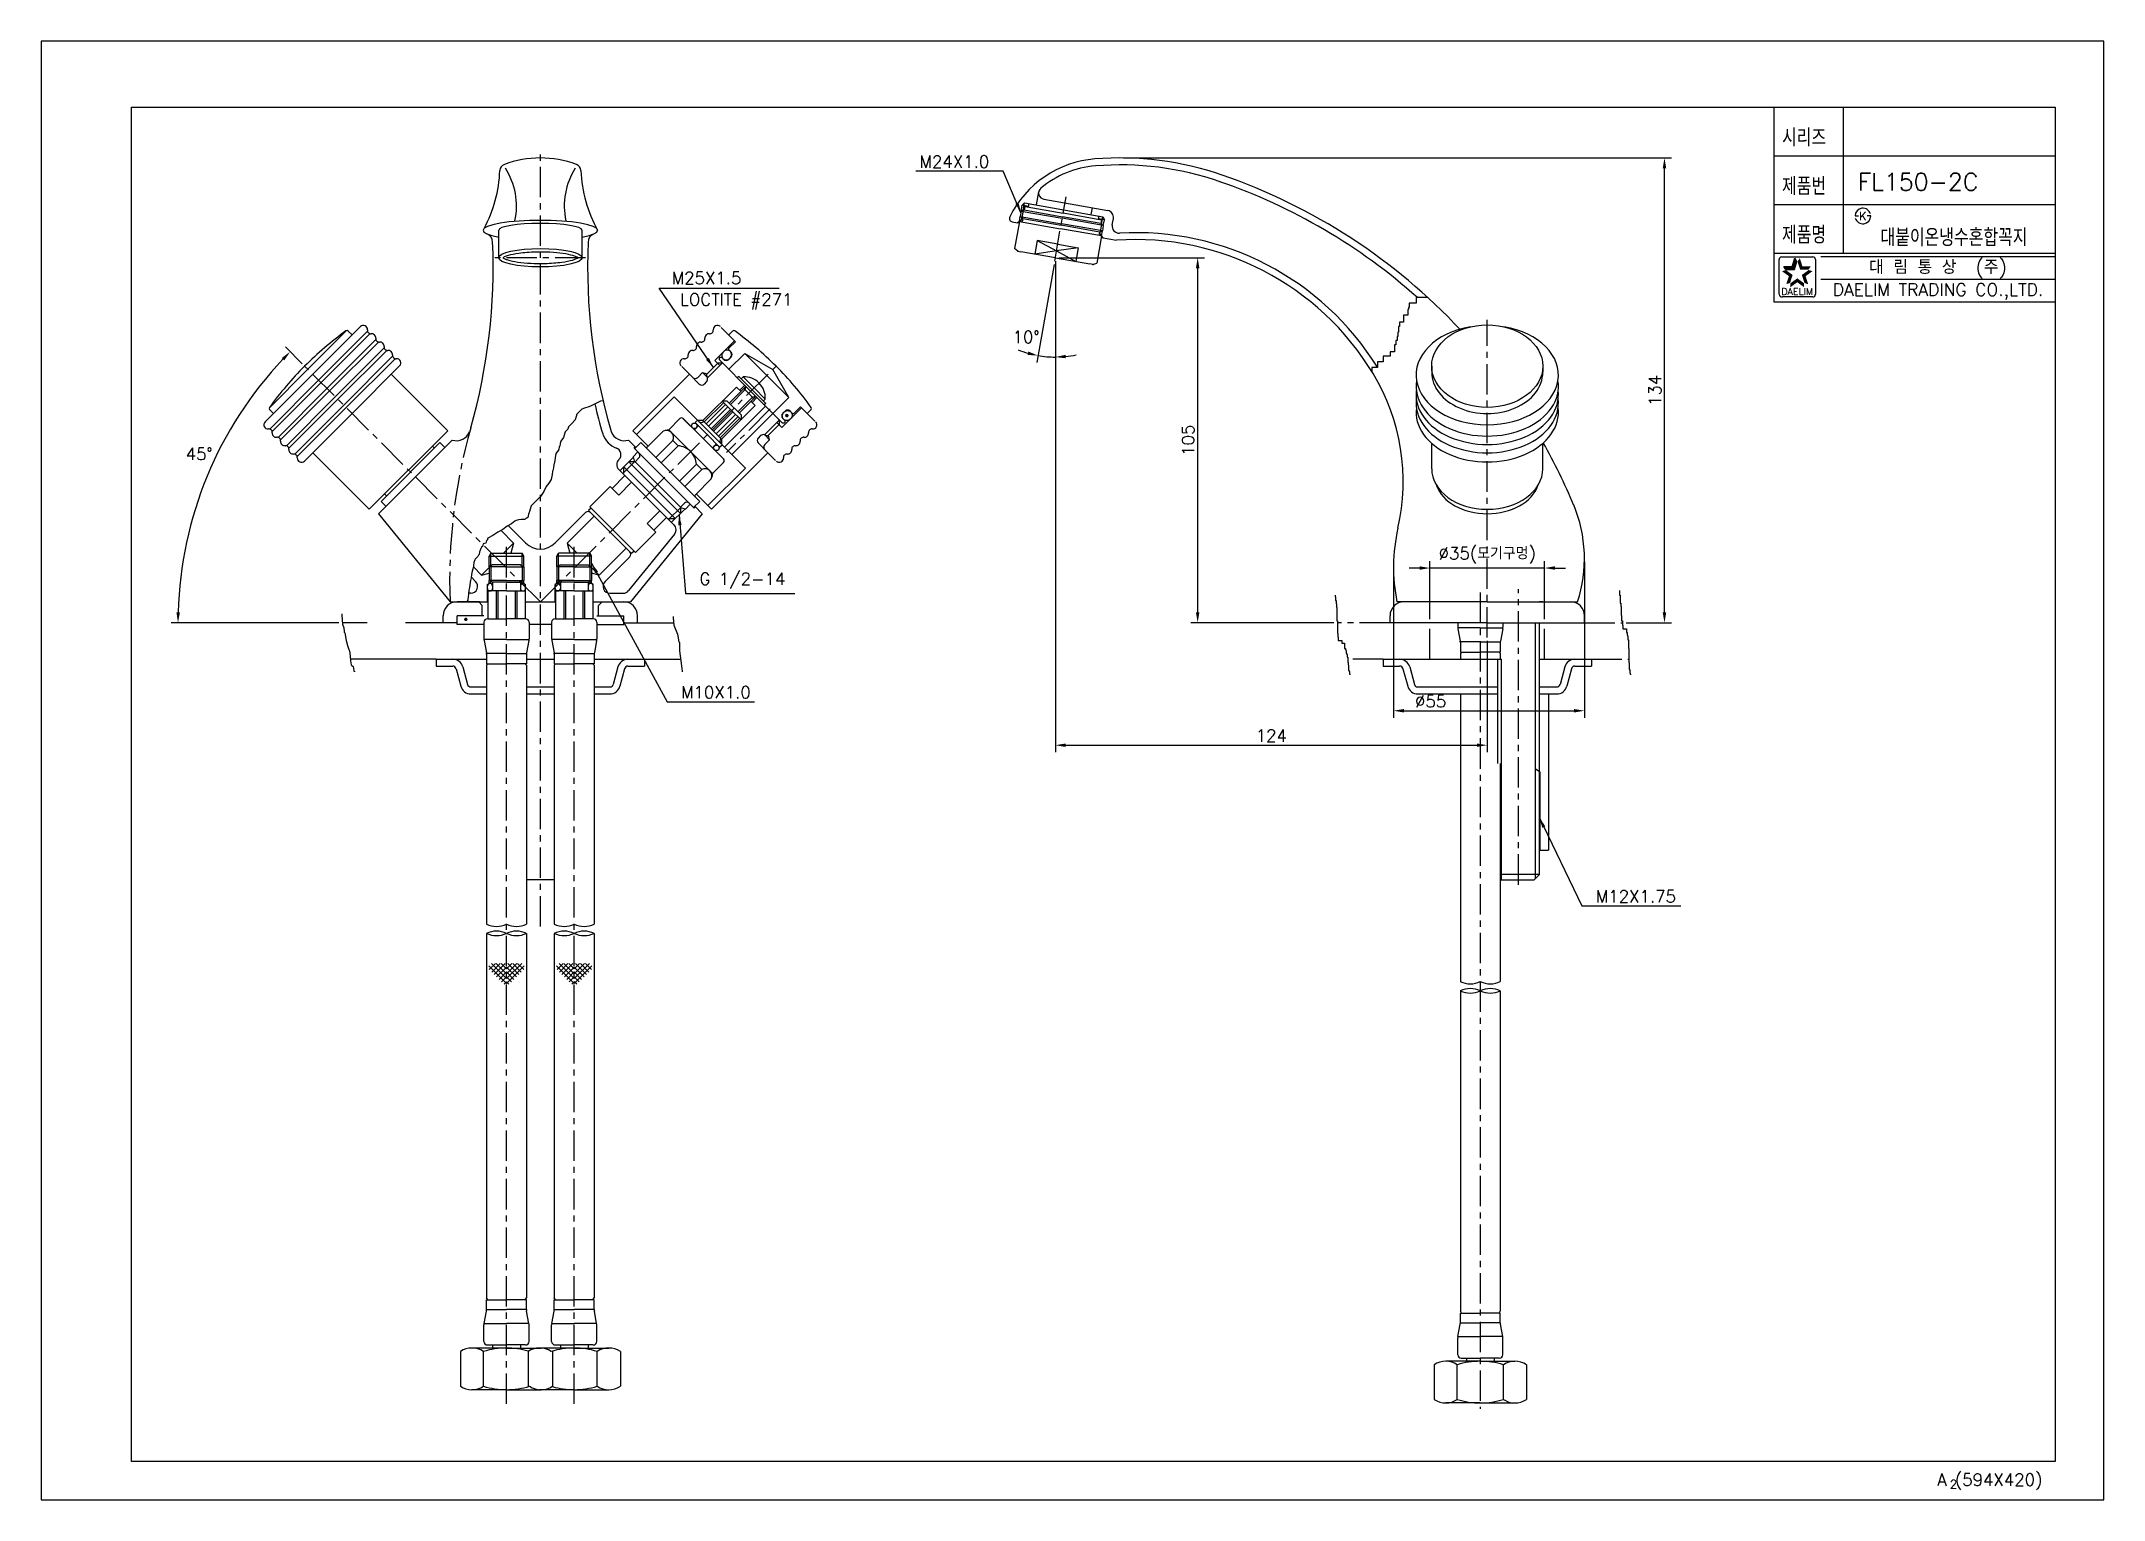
# Model space of a CAD drawing. Extents: x -4472 to -3878, y -1718 to -1298.
import ezdxf
from ezdxf.enums import TextEntityAlignment as Align

# ---------------------------------------------------------------- set-up
doc = ezdxf.new("R2010")
doc.units = 0
doc.header["$LTSCALE"] = 7
doc.linetypes.add('CENTER', pattern=[2, 1.25, -0.25, 0.25, -0.25])
doc.layers.get('0').update_dxf_attribs({"color": 2, "linetype": 'CONTINUOUS'})
for name, color, linetype in [('CL', 1, 'CENTER'), ('D', 2, 'CONTINUOUS'), ('DIM', 2, 'CONTINUOUS'), ('DWG', 7, 'CONTINUOUS'), ('TXT', 4, 'CONTINUOUS')]:
    doc.layers.add(name, color=color, linetype=linetype)
doc.styles.add('GHS', font='ROMANS.shx', dxfattribs={"bigfont": 'GHS.shx'})
doc.styles.add('ROMANS', font='romans', dxfattribs={"bigfont": 'GHS.shx'})
doc.dimstyles.get("Standard").update_dxf_attribs({"dimtxt": 0.18, "dimasz": 0.18, "dimexe": 0.18, "dimexo": 0.0625, "dimgap": 0.09, "dimtad": 0, "dimtih": 1, "dimtoh": 1, "dimdec": 4, "dimzin": 0, "dimdsep": 46, "dimtxsty": 'Standard', "dimcen": 0.09, "dimadec": 0, "dimazin": 0, "dimtfac": 1, "dimtdec": 4, "dimtofl": 0, "dimtmove": 0, "dimatfit": 3, "dimfxl": 0, "dimtolj": 1, "dimtzin": 0, "dimarcsym": 0})

msp = doc.modelspace()

# ---------------------------------------------------------------- texts
at = {"color": 7, "style": 'GHS'}
msp.add_text('FL150-2C', height=5, dxfattribs=at).set_placement((-3931.29, -1338.25), align=Align.MIDDLE)
at = {"color": 7, "style": 'GHS', "width": 0.8}
msp.add_text('대붙이온냉수혼합꼭지', height=5, dxfattribs=at).set_placement((-3920.97, -1354.04), align=Align.MIDDLE)
at = {"color": 7, "linetype": 'Continuous'}
for s, height, style, p in [('대 림 통 상  (주)', 4, 'GHS', (-3925.58, -1363.08)), ('DAELIM TRADING CO.,LTD.', 3.6, 'ROMANS', (-3925.58, -1369.85))]:
    msp.add_text(s, height=height, dxfattribs=dict(at, style=style)).set_placement(p, align=Align.MIDDLE)
at = {"color": 2, "linetype": 'Continuous', "style": 'ROMANS'}
msp.add_text('DAELIM', height=2, dxfattribs=at).set_placement((-3966.11, -1370.84), align=Align.CENTER)
at = {"color": 7, "style": 'GHS'}
for s, height, p in [('A (594X420)', 3.5, (-3925.82, -1713.75)), ('2', 2.5, (-3922.17, -1714.58))]:
    msp.add_text(s, height=height, dxfattribs=at).set_placement(p)
at = {"layer": 'D', "style": 'GHS'}
for s, p in [('M25X1.5', (-4290.28, -1367.7)), ('LOCTITE #271', (-4287.89, -1373.9))]:
    msp.add_text(s, height=3.5, dxfattribs=at).set_placement(p)
for s, p in [('10%%D', (-4188.2, -1382.92)), ('45%%D', (-4426.34, -1416.6))]:
    msp.add_text(s, height=3.5, dxfattribs=at).set_placement(p, align=Align.MIDDLE)
at = {"layer": 'D', "char_height": 3.5}
for s, insert, attachment_point, style in [('\\A1;M24X1.0', (-4198.81, -1332.44), 6, 'ROMANS'), ('∅35(도기구멍)', (-4055.39, -1445.8), 5, 'GHS'), ('\\A1;G 1/2-14', (-4282.27, -1453.16), 4, 'ROMANS'), ('\\A1;M10X1.0', (-4287.6, -1485.22), 4, 'GHS'), ('\\A1;∅55', (-4071.7, -1487.82), 5, 'ROMANS'), ('\\A1;124', (-4117.59, -1497.74), 5, 'GHS'), ('M12X1.75', (-4024.14, -1544.03), 4, 'GHS')]:
    msp.add_mtext(s, dxfattribs=dict(at, insert=insert, attachment_point=attachment_point, style=style))
at = {"layer": 'D', "char_height": 3.5, "attachment_point": 5, "rotation": 90, "style": 'GHS'}
for s, insert in [('\\A1;134', (-4007.1, -1398.3)), ('\\A1;105', (-4141.54, -1412.67))]:
    msp.add_mtext(s, dxfattribs=dict(at, insert=insert))
at = {"layer": 'DIM', "style": 'GHS', "width": 0.8}
for s, p in [('시리즈', (-3970.5, -1328.04)), ('제품번', (-3970.5, -1342.04)), ('제품명', (-3970.5, -1356.04))]:
    msp.add_text(s, height=5, dxfattribs=at).set_placement(p)
at = {"layer": 'DIM', "style": 'GHS'}
msp.add_text('K', height=2.39, dxfattribs=at).set_placement((-3947.21, -1348.09), align=Align.MIDDLE)

# ---------------------------------------------------------------- blocks, each defined once
blk = doc.blocks.new('BORDER')
for p, q in [((1, 1), (0, 1)), ((0, 1), (0, 0)), ((1, 0), (1, 1)), ((0, 0), (1, 0))]:
    blk.add_line(p, q)

# ---------------------------------------------------------------- linework, layer by layer
at = {"color": 7}
for p, q in [((-3972.84, -1316.77), (-3972.84, -1372.77)), ((-3952.84, -1316.77), (-3952.84, -1358.77)), ((-3972.84, -1330.77), (-3891.84, -1330.77)), ((-3972.84, -1344.77), (-3891.84, -1344.77)), ((-3972.84, -1358.77), (-3891.84, -1358.77)), ((-3972.84, -1372.77), (-3891.84, -1372.77))]:
    msp.add_line(p, q, dxfattribs=at)
at = {"color": 2, "linetype": 'Continuous'}
for p, q in [((-3970.61, -1359.89), (-3961.61, -1359.89)), ((-3959.34, -1359.77), (-3891.84, -1359.77)), ((-3971.36, -1370.64), (-3971.36, -1360.64)), ((-3960.86, -1360.64), (-3960.86, -1370.64)), ((-3961.61, -1371.39), (-3970.36, -1371.39)), ((-3959.34, -1366.27), (-3891.84, -1366.27))]:
    msp.add_line(p, q, dxfattribs=at)
at = {"color": 2}
for p, q in [((-3969.36, -1363.51), (-3970.02, -1362.59)), ((-3970.02, -1362.59), (-3967.6, -1362.59)), ((-3969.36, -1363.51), (-3966.93, -1363.51)), ((-3967.6, -1362.59), (-3966.85, -1360.28)), ((-3966.93, -1363.51), (-3966.19, -1361.2)), ((-3966.19, -1361.2), (-3966.85, -1360.28)), ((-4342.92, -1564.04), (-4337.84, -1569.12)), ((-4342.8, -1565.09), (-4341.05, -1563.34)), ((-4342.21, -1563.34), (-4337.84, -1567.71)), ((-4342.1, -1565.8), (-4339.64, -1563.34)), ((-4341.39, -1566.5), (-4338.22, -1563.34)), ((-4340.8, -1563.34), (-4337.84, -1566.29)), ((-4340.68, -1567.21), (-4337.84, -1564.37)), ((-4339.97, -1567.92), (-4337.84, -1565.79)), ((-4339.39, -1563.34), (-4337.84, -1564.88)), ((-4339.27, -1568.62), (-4337.84, -1567.2)), ((-4337.97, -1563.34), (-4337.84, -1563.47)), ((-4334.89, -1563.34), (-4337.84, -1566.29)), ((-4333.47, -1563.34), (-4337.84, -1567.71)), ((-4337.72, -1563.34), (-4337.84, -1563.47)), ((-4336.3, -1563.34), (-4337.84, -1564.88)), ((-4332.77, -1564.04), (-4337.84, -1569.12)), ((-4335.01, -1567.21), (-4337.84, -1564.37)), ((-4335.71, -1567.92), (-4337.84, -1565.79)), ((-4336.42, -1568.62), (-4337.84, -1567.2)), ((-4334.3, -1566.5), (-4337.46, -1563.34)), ((-4333.59, -1565.8), (-4336.05, -1563.34)), ((-4332.88, -1565.09), (-4334.64, -1563.34)), ((-4323.42, -1564.04), (-4318.34, -1569.12)), ((-4323.3, -1565.09), (-4321.55, -1563.34)), ((-4322.71, -1563.34), (-4318.34, -1567.71)), ((-4322.6, -1565.8), (-4320.14, -1563.34)), ((-4321.89, -1566.5), (-4318.72, -1563.34)), ((-4321.3, -1563.34), (-4318.34, -1566.29)), ((-4321.18, -1567.21), (-4318.34, -1564.37)), ((-4320.47, -1567.92), (-4318.34, -1565.79)), ((-4319.89, -1563.34), (-4318.34, -1564.88)), ((-4319.77, -1568.62), (-4318.34, -1567.2)), ((-4318.47, -1563.34), (-4318.34, -1563.47)), ((-4315.39, -1563.34), (-4318.34, -1566.29)), ((-4313.97, -1563.34), (-4318.34, -1567.71)), ((-4318.22, -1563.34), (-4318.34, -1563.47)), ((-4316.8, -1563.34), (-4318.34, -1564.88)), ((-4313.27, -1564.04), (-4318.34, -1569.12)), ((-4315.51, -1567.21), (-4318.34, -1564.37)), ((-4316.21, -1567.92), (-4318.34, -1565.79)), ((-4316.92, -1568.62), (-4318.34, -1567.2)), ((-4314.8, -1566.5), (-4317.96, -1563.34)), ((-4314.09, -1565.8), (-4316.55, -1563.34)), ((-4313.38, -1565.09), (-4315.14, -1563.34)), ((-4338.56, -1569.33), (-4337.84, -1568.62)), ((-4337.85, -1570.04), (-4337.84, -1570.03)), ((-4337.13, -1569.33), (-4337.84, -1568.62)), ((-4337.83, -1570.04), (-4337.84, -1570.03)), ((-4319.06, -1569.33), (-4318.34, -1568.62)), ((-4318.35, -1570.04), (-4318.34, -1570.03)), ((-4317.63, -1569.33), (-4318.34, -1568.62)), ((-4318.33, -1570.04), (-4318.34, -1570.03))]:
    msp.add_line(p, q, dxfattribs=at)
at = {"color": 1}
for p, q in [((-4273.92, -1392.18), (-4273.78, -1392.18)), ((-4261.05, -1405.05), (-4261.05, -1404.91))]:
    msp.add_line(p, q, dxfattribs=at)
at = {"color": 7, "linetype": 'Continuous'}
for p, q in [((-4344.48, -1685.08), (-4344.48, -1675.08)), ((-4311.7, -1685.08), (-4311.7, -1675.08)), ((-4064.03, -1688.9), (-4064.03, -1678.9)), ((-4050.75, -1688.9), (-4050.75, -1678.9))]:
    msp.add_line(p, q, dxfattribs=at)
at = {"color": 2, "linetype": 'Continuous'}
for centre, radius, start, end in [((-3970.61, -1360.64), 0.75, 90, 180), ((-3961.61, -1360.64), 0.75, 0, 90), ((-3970.49, -1370.51), 0.884, 188.1301, 278.1301), ((-3961.61, -1370.64), 0.75, 270, 0), ((-4340.72, -1545.87), 6.79, 244.95062, 295.04938), ((-4340.72, -1560.82), 6.79, 64.95062, 115.04938), ((-4340.72, -1548.52), 6.79, 244.95062, 295.04938), ((-4334.97, -1545.87), 6.79, 244.95062, 295.04938), ((-4334.97, -1560.82), 6.79, 64.95062, 115.04938), ((-4334.97, -1548.52), 6.79, 244.95062, 295.04938), ((-4321.22, -1545.87), 6.79, 244.95062, 295.04938), ((-4321.22, -1560.82), 6.79, 64.95062, 115.04938), ((-4321.22, -1548.52), 6.79, 244.95062, 295.04938), ((-4315.47, -1545.87), 6.79, 244.95062, 295.04938), ((-4315.47, -1560.82), 6.79, 64.95062, 115.04938), ((-4315.47, -1548.52), 6.79, 244.95062, 295.04938), ((-4060.27, -1562.42), 6.79, 244.95062, 295.04938), ((-4060.27, -1577.38), 6.79, 64.95062, 115.04938), ((-4060.27, -1565.08), 6.79, 244.95062, 295.04938), ((-4054.52, -1562.42), 6.79, 244.95062, 295.04938), ((-4054.52, -1577.38), 6.79, 64.95062, 115.04938), ((-4054.52, -1565.08), 6.79, 244.95062, 295.04938)]:
    msp.add_arc(centre, radius, start, end, dxfattribs=at)
at = {"color": 7, "linetype": 'Continuous'}
for centre, radius, start, end in [((-4347.8, -1680.09), 6.01, 56.47264, 123.52736), ((-4337.84, -1696.62), 22.54, 90, 107.13024), ((-4337.84, -1696.62), 22.54, 73.97985, 90), ((-4328.3, -1680.09), 6.01, 56.47264, 123.52736), ((-4318.34, -1696.62), 22.54, 90, 107.13024), ((-4318.34, -1696.62), 22.54, 72.86976, 90), ((-4308.38, -1680.09), 6.01, 56.47264, 123.52736), ((-4067.35, -1683.91), 6.01, 56.47264, 123.52736), ((-4057.39, -1700.44), 22.54, 90, 107.13024), ((-4057.39, -1700.44), 22.54, 72.86976, 90), ((-4047.43, -1683.91), 6.01, 56.47264, 123.52736), ((-4347.8, -1680.07), 6.01, 236.47264, 303.52736), ((-4337.84, -1663.54), 22.54, 252.86976, 270), ((-4337.84, -1663.54), 22.54, 270, 287.13024), ((-4327.88, -1680.07), 6.01, 236.47264, 303.52736), ((-4318.34, -1663.54), 22.54, 253.97985, 270), ((-4318.34, -1663.54), 22.54, 270, 287.13024), ((-4308.38, -1680.07), 6.01, 236.47264, 303.52736), ((-4067.35, -1683.89), 6.01, 236.47264, 303.52736), ((-4057.39, -1667.35), 22.54, 252.86976, 270), ((-4057.39, -1667.35), 22.54, 270, 287.13024), ((-4047.43, -1683.89), 6.01, 236.47264, 303.52736)]:
    msp.add_arc(centre, radius, start, end, dxfattribs=at)
at = {"color": 2}
for points in [[(-3968.52, -1365.42), (-3967.44, -1365.07), (-3970.48, -1364), (-3969.41, -1363.65)], [(-3970.02, -1362.59), (-3969.36, -1363.51), (-3967.6, -1362.59), (-3966.93, -1363.51)], [(-3969.27, -1367.73), (-3968.19, -1367.38), (-3968.52, -1365.42), (-3967.44, -1365.07)], [(-3966.11, -1367.17), (-3966.11, -1366.04), (-3968.07, -1368.6), (-3968.07, -1367.47)], [(-3967.6, -1362.59), (-3966.93, -1363.51), (-3966.85, -1360.28), (-3966.19, -1361.2)], [(-3964.15, -1368.6), (-3964.15, -1367.47), (-3966.11, -1367.17), (-3966.11, -1366.04)], [(-3965.37, -1360.28), (-3966.04, -1361.2), (-3964.62, -1362.59), (-3965.29, -1363.51)], [(-3964.62, -1362.59), (-3965.29, -1363.51), (-3962.2, -1362.59), (-3962.86, -1363.51)], [(-3961.74, -1364), (-3962.82, -1363.65), (-3963.7, -1365.42), (-3964.78, -1365.07)], [(-3963.7, -1365.42), (-3964.78, -1365.07), (-3962.95, -1367.73), (-3964.03, -1367.38)]]:
    msp.add_solid(points, dxfattribs=at)
at = {"layer": 'CL'}
for p, q in [((-4328.09, -1552.68), (-4328.09, -1330.11)), ((-4179.96, -1361.11), (-4176.68, -1342.53)), ((-4315.11, -1360.12), (-4341.2, -1360.12)), ((-4055.39, -1469.48), (-4055.39, -1377.99)), ((-4328.09, -1459.22), (-4395.98, -1391.33)), ((-4328.09, -1459.22), (-4260.2, -1391.33)), ((-4261.9, -1403.64), (-4274.46, -1416.2)), ((-4302.59, -1418.87), (-4301.35, -1417.63)), ((-4305.17, -1421.45), (-4304.08, -1420.35)), ((-4290.33, -1436.3), (-4289.23, -1435.2)), ((-4287.74, -1433.72), (-4286.5, -1432.48)), ((-4337.84, -1690.15), (-4337.84, -1442.9)), ((-4318.34, -1690.15), (-4318.34, -1442.9)), ((-4342.84, -1449.16), (-4342.84, -1446.08)), ((-4332.84, -1449.16), (-4332.84, -1446.08)), ((-4323.34, -1449.16), (-4323.34, -1446.08)), ((-4313.34, -1449.16), (-4313.34, -1446.08)), ((-4342.84, -1453.93), (-4342.84, -1453.08)), ((-4332.84, -1453.93), (-4332.84, -1453.08)), ((-4323.34, -1453.93), (-4323.34, -1453.08)), ((-4313.34, -1453.93), (-4313.34, -1453.08)), ((-4046.39, -1540.66), (-4046.39, -1455.58)), ((-4083.39, -1465.22), (-4098.55, -1465.22)), ((-4071.89, -1475.72), (-4071.89, -1465.22)), ((-4038.89, -1475.72), (-4038.89, -1465.22)), ((-4027.39, -1465.22), (-4016.42, -1465.22)), ((-4085.39, -1475.72), (-4095.59, -1475.72)), ((-4025.39, -1475.72), (-4014.63, -1475.72))]:
    msp.add_line(p, q, dxfattribs=at)
msp.add_arc((-4194.22, -1452.8), 160, 164.16033, 182.29975, dxfattribs=at)
at = {"layer": 'D'}
for p, q in [((-4160.13, -1331.38), (-4002.35, -1331.38)), ((-4004.35, -1462.22), (-4004.35, -1334.38)), ((-4190.13, -1349.69), (-4189.87, -1348.23)), ((-4189.6, -1346.67), (-4189.31, -1345.02)), ((-4189, -1346.46), (-4189.39, -1348.63)), ((-4188.62, -1344.32), (-4189.31, -1345.02)), ((-4166.07, -1348.3), (-4165.67, -1349.18)), ((-4166.45, -1350.43), (-4166.83, -1352.61)), ((-4166.49, -1353.86), (-4166.24, -1352.39)), ((-4165.96, -1350.84), (-4165.67, -1349.18)), ((-4179.44, -1358.15), (-4185.69, -1359.08)), ((-4185, -1355.14), (-4179.44, -1358.15)), ((-4173.18, -1357.22), (-4179.44, -1358.15)), ((-4179.44, -1358.15), (-4173.88, -1361.16)), ((-4178.78, -1360.12), (-4136.79, -1360.12)), ((-4180.13, -1362.09), (-4185.1, -1390.26)), ((-4179.78, -1361.12), (-4179.78, -1502.49)), ((-4138.79, -1462.22), (-4138.79, -1363.12)), ((-4396.69, -1390.62), (-4401.54, -1385.77)), ((-4275.76, -1390.48), (-4279.99, -1394.71)), ((-4280.89, -1407.41), (-4275.3, -1401.83)), ((-4269.16, -1398.16), (-4273.36, -1402.36)), ((-4267.04, -1400.28), (-4271.23, -1404.48)), ((-4268.9, -1397.2), (-4269.16, -1398.16)), ((-4266.07, -1400.03), (-4267.04, -1400.28)), ((-4280.38, -1407.92), (-4274.8, -1402.33)), ((-4279.68, -1408.62), (-4274.09, -1403.04)), ((-4278.92, -1409.38), (-4273.34, -1403.79)), ((-4278.25, -1410.05), (-4272.67, -1404.46)), ((-4277.5, -1410.8), (-4271.91, -1405.22)), ((-4276.79, -1411.51), (-4271.21, -1405.92)), ((-4276.29, -1412.01), (-4270.7, -1406.42)), ((-4259.35, -1406.88), (-4263.59, -1411.12)), ((-4304.08, -1421.98), (-4300.97, -1418.87)), ((-4290.86, -1435.2), (-4287.74, -1432.09)), ((-4342.34, -1445.22), (-4342.84, -1446.08)), ((-4342.34, -1448.87), (-4342.34, -1453.33)), ((-4332.84, -1446.08), (-4333.34, -1445.22)), ((-4333.34, -1448.87), (-4333.34, -1453.33)), ((-4323.34, -1446.08), (-4322.84, -1445.22)), ((-4322.84, -1448.87), (-4322.84, -1453.33)), ((-4313.84, -1445.22), (-4313.34, -1446.08)), ((-4313.84, -1448.87), (-4313.84, -1453.33)), ((-4071.89, -1464.22), (-4071.89, -1447.47)), ((-4038.89, -1464.22), (-4038.89, -1447.47)), ((-4027.39, -1447.73), (-4027.39, -1492.57)), ((-4082.39, -1450.27), (-4082.39, -1492.57)), ((-4074.89, -1449.47), (-4077.89, -1449.47)), ((-4038.89, -1449.47), (-4071.89, -1449.47)), ((-4035.89, -1449.47), (-4032.89, -1449.47)), ((-4386.14, -1465.22), (-4434.45, -1465.22)), ((-4377.97, -1465.22), (-4385.14, -1465.22)), ((-4356.09, -1465.22), (-4366.98, -1465.22)), ((-4300.09, -1465.22), (-4289.74, -1465.22)), ((-4099.55, -1465.22), (-4140.79, -1465.22)), ((-4041.5, -1475.72), (-4041.5, -1465.22)), ((-4015.42, -1465.22), (-4002.35, -1465.22)), ((-4055.39, -1470.48), (-4055.39, -1502.49)), ((-4358.09, -1475.72), (-4382.79, -1475.72)), ((-4298.09, -1475.72), (-4287.73, -1475.72)), ((-4051.28, -1539.22), (-4051.28, -1475.72)), ((-4041.5, -1538.83), (-4041.5, -1475.72)), ((-4079.39, -1490.57), (-4030.39, -1490.57)), ((-4176.78, -1500.49), (-4058.39, -1500.49))]:
    msp.add_line(p, q, dxfattribs=at)
at = {"layer": 'D', "color": 7}
msp.add_line((-4188.62, -1344.32), (-4166.07, -1348.3), dxfattribs=at)
at = {"layer": 'D'}
for points in [[(-4072.53, -1371.56), (-4075.82, -1371.56), (-4075.82, -1373.19), (-4077.86, -1373.19), (-4077.86, -1374.41), (-4078.06, -1374.41), (-4078.06, -1375.02), (-4078.27, -1375.02), (-4078.27, -1376.65), (-4079.49, -1376.65), (-4079.49, -1378.69), (-4080.71, -1378.69), (-4080.71, -1379.91), (-4080.92, -1379.91), (-4080.92, -1381.54), (-4081.12, -1381.54), (-4081.12, -1382.76), (-4081.32, -1382.76), (-4081.32, -1383.98), (-4081.73, -1383.98), (-4081.73, -1385.2), (-4082.14, -1385.2), (-4082.14, -1387.24), (-4083.36, -1387.24), (-4083.36, -1388.46), (-4085.4, -1388.46), (-4085.4, -1390.09), (-4087.03, -1390.09), (-4087.03, -1391.72), (-4088.66, -1391.72), (-4088.66, -1392.8)], [(-4310.06, -1401.31), (-4310.78, -1401.4), (-4313.68, -1402.85), (-4314.41, -1403.1), (-4315.14, -1403.34), (-4315.38, -1403.46), (-4316.11, -1403.7), (-4316.35, -1403.94), (-4317.07, -1404.67), (-4317.32, -1404.91), (-4317.56, -1405.15), (-4317.8, -1405.88), (-4318.04, -1406.84), (-4319.01, -1407.81), (-4319.98, -1408.78), (-4320.22, -1409.51), (-4320.95, -1410.23), (-4321.19, -1410.96), (-4321.43, -1411.92), (-4322.16, -1412.89), (-4322.4, -1413.62), (-4322.52, -1414.34), (-4322.64, -1414.58), (-4322.76, -1415.31), (-4322.88, -1415.43), (-4322.88, -1415.55), (-4323.61, -1416.52), (-4323.85, -1417.73), (-4323.97, -1418.46), (-4324.09, -1419.42), (-4324.21, -1419.66), (-4324.33, -1420.63), (-4324.46, -1421.36), (-4324.58, -1421.6), (-4324.7, -1422.57), (-4324.94, -1424.02), (-4325.67, -1424.99), (-4326.39, -1425.95), (-4327.12, -1427.41), (-4328.09, -1428.86), (-4329.54, -1430.31), (-4330.75, -1431.52), (-4330.99, -1432.48), (-4331.23, -1433.21), (-4331.47, -1433.94), (-4331.72, -1434.9), (-4331.96, -1435.15), (-4332.2, -1435.15), (-4332.44, -1435.39), (-4332.68, -1435.51), (-4333.65, -1435.51), (-4334.38, -1435.63), (-4335.11, -1435.75), (-4335.23, -1435.87), (-4335.47, -1435.99), (-4336.44, -1436.72), (-4337.65, -1437.44), (-4338.86, -1438.41), (-4340.31, -1439.14), (-4341.76, -1440.1), (-4343.21, -1440.83), (-4343.46, -1441.56), (-4343.58, -1441.56), (-4343.82, -1442.28), (-4344.54, -1442.52), (-4344.79, -1443.25), (-4345.03, -1443.49), (-4345.15, -1443.73), (-4345.27, -1443.85), (-4345.51, -1444.58), (-4345.63, -1444.82), (-4345.75, -1445.55), (-4345.88, -1445.79), (-4346, -1445.91), (-4346.12, -1446.15), (-4346.36, -1446.39), (-4346.6, -1446.64), (-4346.72, -1446.76), (-4346.84, -1446.88), (-4346.97, -1447.12), (-4347.21, -1447.84), (-4347.33, -1448.81), (-4347.45, -1449.54), (-4347.57, -1449.66), (-4347.69, -1450.38), (-4347.93, -1451.35), (-4348.05, -1452.32), (-4348.18, -1453.05), (-4348.18, -1453.17), (-4348.3, -1453.41), (-4348.3, -1453.65), (-4348.54, -1455.1), (-4348.66, -1455.83), (-4348.78, -1457.04), (-4349.02, -1458.49), (-4349.02, -1458.73), (-4349.14, -1458.97), (-4349.14, -1459.22)], [(-4099.19, -1457.25), (-4099.19, -1457.77), (-4099.06, -1457.77), (-4099.06, -1458.8), (-4098.93, -1458.8), (-4098.93, -1459.82), (-4098.8, -1459.82), (-4098.8, -1460.85), (-4098.67, -1460.85), (-4098.67, -1464.7), (-4098.55, -1464.7), (-4098.55, -1468.3), (-4098.42, -1468.3), (-4098.42, -1469.33), (-4098.29, -1469.33), (-4098.29, -1470.35), (-4097.26, -1470.35), (-4097.26, -1471.13), (-4096.49, -1471.13), (-4096.49, -1472.67), (-4096.23, -1472.67), (-4096.23, -1473.05), (-4096.1, -1473.05), (-4096.1, -1473.31), (-4095.98, -1473.31), (-4095.98, -1474.08), (-4095.85, -1474.08), (-4095.85, -1474.34), (-4095.72, -1474.34), (-4095.72, -1475.11), (-4095.59, -1475.11), (-4095.59, -1476.65), (-4095.46, -1476.65), (-4095.46, -1477.42), (-4095.33, -1477.42), (-4095.33, -1478.96), (-4095.2, -1478.96), (-4095.2, -1479.22), (-4095.08, -1479.22), (-4095.08, -1479.99), (-4094.95, -1479.99), (-4094.95, -1480.24)], [(-4017.32, -1455.97), (-4017.32, -1457.25), (-4017.07, -1457.25), (-4017.07, -1459.57), (-4016.94, -1459.57), (-4016.94, -1460.59), (-4016.81, -1460.59), (-4016.81, -1463.16), (-4016.68, -1463.16), (-4016.68, -1464.7), (-4016.42, -1464.7), (-4016.42, -1465.99), (-4016.3, -1465.99), (-4016.3, -1467.02), (-4015.27, -1467.02), (-4015.27, -1468.04), (-4015.14, -1468.04), (-4015.14, -1468.81), (-4015.01, -1468.81), (-4015.01, -1469.07), (-4014.88, -1469.07), (-4014.88, -1470.1), (-4014.75, -1470.1), (-4014.75, -1472.67), (-4014.63, -1472.67), (-4014.63, -1476.78), (-4014.5, -1476.78), (-4014.5, -1478.7), (-4014.37, -1478.7), (-4014.37, -1479.73), (-4014.24, -1479.73), (-4014.24, -1479.99), (-4014.11, -1479.99), (-4014.11, -1480.24)], [(-4385.29, -1462.67), (-4385.29, -1463.03), (-4385.11, -1465.6), (-4384.74, -1466.7), (-4384.56, -1467.79), (-4384.56, -1467.98), (-4384.38, -1468.16), (-4384.01, -1470.36), (-4383.64, -1471.82), (-4383.28, -1472.92), (-4383.09, -1473.28), (-4382.91, -1474.75), (-4382.73, -1476.21), (-4382.54, -1477.31), (-4382.36, -1477.49), (-4382, -1477.86), (-4381.81, -1478.96), (-4381.81, -1479.14), (-4381.63, -1479.14), (-4381.63, -1479.32)], [(-4289.87, -1463.4), (-4289.87, -1463.77), (-4289.68, -1465.96), (-4288.58, -1468.53), (-4288.22, -1470.72), (-4288.03, -1470.91), (-4288.03, -1473.28), (-4287.85, -1474.75), (-4287.48, -1477.68), (-4287.3, -1479.14), (-4287.3, -1479.32)]]:
    msp.add_lwpolyline(points, dxfattribs=at)
at = {"layer": 'D', "const_width": 0.5}
for points in [[(-4257.35, -1405.56, 1), (-4256.85, -1405.56, 1)], [(-4349.81, -1464.25, 1), (-4349.31, -1464.25, 1)]]:
    msp.add_lwpolyline(points, format="xyb", close=True, dxfattribs=at)
at = {"layer": 'D'}
for centre, radius, start, end in [((-4322.09, -1465.22), 110.36, 136.55755, 178.44245), ((-4179.78, -1360.12), 28.6, 247.97467, 253.98733), ((-4179.78, -1360.12), 28.6, 260, 270), ((-4179.78, -1360.12), 28.6, 276.01267, 282.02533)]:
    msp.add_arc(centre, radius, start, end, dxfattribs=at)
for p in [(-4188.56, -1345.37), (-4190.62, -1358.21), (-4168.95, -1362.03)]:
    msp.add_point(p, dxfattribs=at)
for points in [[(-4004.85, -1334.38), (-4003.85, -1334.38), (-4004.35, -1331.38)], [(-4139.29, -1363.12), (-4138.29, -1363.12), (-4138.79, -1360.12)], [(-4402.58, -1388.98), (-4401.86, -1389.68), (-4400.13, -1387.18)], [(-4187.56, -1387.12), (-4187.79, -1388.1), (-4184.75, -1388.29)], [(-4176.76, -1389.06), (-4176.81, -1388.06), (-4179.78, -1388.72)], [(-4074.89, -1448.97), (-4074.89, -1449.97), (-4071.89, -1449.47)], [(-4035.89, -1448.97), (-4035.89, -1449.97), (-4038.89, -1449.47)], [(-4431.91, -1462.23), (-4432.91, -1462.21), (-4432.45, -1465.22)], [(-4139.29, -1462.22), (-4138.29, -1462.22), (-4138.79, -1465.22)], [(-4004.85, -1462.22), (-4003.85, -1462.22), (-4004.35, -1465.22)], [(-4079.39, -1490.07), (-4079.39, -1491.07), (-4082.39, -1490.57)], [(-4030.39, -1490.07), (-4030.39, -1491.07), (-4027.39, -1490.57)], [(-4176.78, -1499.99), (-4176.78, -1500.99), (-4179.78, -1500.49)], [(-4058.39, -1499.99), (-4058.39, -1500.99), (-4055.39, -1500.49)]]:
    msp.add_solid(points, dxfattribs=at)
at = {"layer": 'DIM'}
for p, q in [((-3949.46, -1348.09), (-3948.96, -1348.09)), ((-3948.96, -1348.09), (-3948.46, -1348.09)), ((-3945.46, -1348.09), (-3945.96, -1348.09)), ((-3944.96, -1348.09), (-3945.46, -1348.09))]:
    msp.add_line(p, q, dxfattribs=at)
for start, end in [(15, 180), (195, 0)]:
    msp.add_arc((-3947.21, -1348.09), 2.25, start, end, dxfattribs=at)
at = {"layer": 'DWG'}
for p, q in [((-4185.23, -1344.92), (-4184.57, -1341.18)), ((-4189.6, -1346.67), (-4189.87, -1348.23)), ((-4189.87, -1348.23), (-4178.05, -1350.31)), ((-4189.16, -1348.82), (-4189.87, -1348.23)), ((-4188.73, -1346.36), (-4189.6, -1346.67)), ((-4189.6, -1346.67), (-4177.78, -1348.76)), ((-4187.53, -1345.33), (-4189.31, -1345.02)), ((-4189, -1346.46), (-4188.62, -1344.32)), ((-4188.56, -1345.37), (-4188.73, -1346.36)), ((-4188.73, -1346.36), (-4177.7, -1348.3)), ((-4188.56, -1345.37), (-4187.87, -1345.5)), ((-4187.87, -1345.5), (-4177.53, -1347.32)), ((-4187.39, -1344.54), (-4187.57, -1345.55)), ((-4183.11, -1343.26), (-4164.69, -1346.51)), ((-4166.67, -1350.25), (-4177.7, -1348.3)), ((-4166.5, -1349.26), (-4177.53, -1347.32)), ((-4169.47, -1347.7), (-4169.12, -1345.73)), ((-4167.3, -1348.08), (-4167.48, -1349.09)), ((-4166.45, -1350.43), (-4166.07, -1348.3)), ((-4340.09, -1360.12), (-4340.09, -1352.22)), ((-4316.09, -1360.12), (-4316.09, -1352.22)), ((-4192.18, -1349.79), (-4190.65, -1350.06)), ((-4190.13, -1349.67), (-4191.5, -1357.47)), ((-4189.49, -1349.25), (-4190.65, -1350.06)), ((-4190.21, -1350.13), (-4190.65, -1350.06)), ((-4190.13, -1349.67), (-4178.31, -1351.75)), ((-4189.49, -1349.25), (-4189.39, -1348.63)), ((-4189.16, -1348.82), (-4189.34, -1349.81)), ((-4189.16, -1348.82), (-4178.13, -1350.77)), ((-4166.49, -1353.83), (-4178.31, -1351.75)), ((-4167.1, -1352.71), (-4178.13, -1350.77)), ((-4166.24, -1352.39), (-4178.05, -1350.31)), ((-4165.96, -1350.84), (-4177.78, -1348.76)), ((-4166.49, -1353.83), (-4167.87, -1361.64)), ((-4165.67, -1349.18), (-4167.44, -1348.87)), ((-4167.1, -1352.71), (-4167.28, -1353.69)), ((-4167.1, -1352.71), (-4166.24, -1352.39)), ((-4166.94, -1353.22), (-4166.83, -1352.61)), ((-4166.94, -1353.22), (-4166.13, -1354.38)), ((-4166.5, -1349.26), (-4166.67, -1350.25)), ((-4166.67, -1350.25), (-4165.96, -1350.84)), ((-4166.13, -1354.38), (-4166.57, -1354.3)), ((-4166.57, -1354.3), (-4162.14, -1355.08)), ((-4165.96, -1350.84), (-4166.24, -1352.39)), ((-4163.4, -1350.68), (-4163.07, -1348.83)), ((-4190.62, -1358.21), (-4191.5, -1357.47)), ((-4190.62, -1358.21), (-4189.68, -1358.38)), ((-4179.78, -1360.12), (-4189.68, -1358.38)), ((-4179.09, -1356.18), (-4185, -1355.14)), ((-4179.78, -1360.12), (-4169.89, -1361.87)), ((-4179.09, -1356.18), (-4173.18, -1357.22)), ((-4168.95, -1362.03), (-4169.89, -1361.87)), ((-4168.95, -1362.03), (-4167.87, -1361.64)), ((-4383.92, -1381.1), (-4395.06, -1392.25)), ((-4379.93, -1379.94), (-4393.65, -1393.66)), ((-4377.86, -1381.27), (-4391.95, -1395.36)), ((-4377.15, -1381.97), (-4391.25, -1396.07)), ((-4375.46, -1383.67), (-4389.55, -1397.76)), ((-4383.45, -1381.23), (-4382.34, -1382.35)), ((-4272.19, -1384.01), (-4277.85, -1389.67)), ((-4271.91, -1384.29), (-4276.04, -1380.16)), ((-4272.74, -1381.23), (-4273.85, -1382.35)), ((-4374.75, -1384.38), (-4388.84, -1398.47)), ((-4373.05, -1386.07), (-4387.15, -1400.17)), ((-4372.35, -1386.78), (-4386.44, -1400.87)), ((-4370.65, -1388.48), (-4384.74, -1402.57)), ((-4369.94, -1389.19), (-4384.03, -1403.28)), ((-4276.4, -1391.12), (-4277.85, -1389.67)), ((-4276.36, -1388.75), (-4276.64, -1389.03)), ((-4276.64, -1389.03), (-4276.64, -1389.45)), ((-4267.49, -1398.61), (-4276.64, -1389.45)), ((-4276.36, -1388.75), (-4275.94, -1388.75)), ((-4275.26, -1389.42), (-4275.94, -1388.75)), ((-4269.25, -1387.65), (-4273.85, -1392.25)), ((-4273.14, -1388.71), (-4273.85, -1389.42)), ((-4271.91, -1384.29), (-4273.81, -1386.2)), ((-4273.81, -1386.63), (-4273.81, -1386.2)), ((-4273.14, -1387.3), (-4273.81, -1386.63)), ((-4262.89, -1394.02), (-4269.25, -1387.65)), ((-4269.25, -1387.65), (-4261.18, -1392.31)), ((-4407.37, -1407.38), (-4393.65, -1393.66)), ((-4406.21, -1403.39), (-4395.06, -1392.25)), ((-4406.05, -1409.45), (-4391.95, -1395.36)), ((-4382.34, -1404.98), (-4368.62, -1391.26)), ((-4371.02, -1393.66), (-4354.76, -1409.92)), ((-4285.16, -1393.66), (-4301.43, -1409.92)), ((-4285.16, -1393.66), (-4287.36, -1391.47)), ((-4282.34, -1396.49), (-4285.16, -1393.66)), ((-4281.38, -1393.2), (-4282.79, -1394.62)), ((-4281.38, -1393.2), (-4280.1, -1393.55)), ((-4280.03, -1394.55), (-4281.38, -1393.2)), ((-4280.21, -1395.78), (-4280.92, -1396.49)), ((-4277.03, -1390.48), (-4280.26, -1393.71)), ((-4279.99, -1394.71), (-4280.26, -1393.71)), ((-4275.62, -1390.48), (-4277.03, -1390.48)), ((-4270.95, -1394.3), (-4271.38, -1394.72)), ((-4267.06, -1398.19), (-4270.95, -1394.3)), ((-4269.68, -1394.44), (-4270.24, -1395)), ((-4266.5, -1397.62), (-4269.68, -1394.44)), ((-4262.89, -1394.02), (-4256.53, -1400.38)), ((-4256.53, -1400.38), (-4261.18, -1392.31)), ((-4071.39, -1391.33), (-4071.39, -1393.09)), ((-4039.39, -1391.33), (-4039.39, -1393.09)), ((-4405.34, -1410.16), (-4391.25, -1396.07)), ((-4403.64, -1411.86), (-4389.55, -1397.76)), ((-4402.94, -1412.56), (-4388.84, -1398.47)), ((-4401.24, -1414.26), (-4387.15, -1400.17)), ((-4400.53, -1414.97), (-4386.44, -1400.87)), ((-4289.55, -1400.17), (-4300.37, -1410.99)), ((-4289.55, -1400.17), (-4269.04, -1420.67)), ((-4271.59, -1397.34), (-4281.27, -1407.03)), ((-4275.69, -1401.44), (-4273, -1404.13)), ((-4274.27, -1401.44), (-4275.69, -1401.44)), ((-4274.27, -1401.44), (-4270.31, -1405.4)), ((-4268.9, -1397.2), (-4273.71, -1402.01)), ((-4271.59, -1397.34), (-4270.31, -1398.61)), ((-4266.07, -1400.03), (-4270.88, -1404.83)), ((-4269.25, -1396.84), (-4270.67, -1398.26)), ((-4268.1, -1399.22), (-4269.51, -1397.81)), ((-4268.1, -1399.22), (-4266.68, -1400.64)), ((-4267.49, -1398.61), (-4258.33, -1407.77)), ((-4266.21, -1402.71), (-4267.49, -1401.44)), ((-4265.72, -1400.38), (-4267.13, -1401.79)), ((-4267.06, -1398.19), (-4263.17, -1402.08)), ((-4266.5, -1397.62), (-4263.31, -1400.8)), ((-4263.31, -1400.8), (-4263.88, -1401.37)), ((-4256.53, -1400.38), (-4261.12, -1404.98)), ((-4406.08, -1403.86), (-4404.96, -1404.98)), ((-4398.83, -1416.66), (-4384.74, -1402.57)), ((-4398.13, -1417.37), (-4384.03, -1403.28)), ((-4382.34, -1404.98), (-4396.05, -1418.69)), ((-4287.93, -1406.45), (-4291.11, -1409.63)), ((-4284.46, -1408.94), (-4287, -1406.39)), ((-4286.94, -1406.45), (-4281.13, -1412.26)), ((-4284.81, -1408.58), (-4286.93, -1406.46)), ((-4283.54, -1407.59), (-4282.83, -1406.88)), ((-4280, -1411.13), (-4283.54, -1407.59)), ((-4281.27, -1407.03), (-4282.69, -1407.03)), ((-4281.27, -1407.03), (-4278.59, -1409.71)), ((-4281.27, -1407.03), (-4275.9, -1412.4)), ((-4266.21, -1402.71), (-4275.9, -1412.4)), ((-4263.24, -1402.85), (-4275.05, -1414.66)), ((-4270.31, -1406.81), (-4273, -1404.13)), ((-4261.12, -1404.98), (-4272.93, -1416.78)), ((-4270.31, -1405.4), (-4270.31, -1406.81)), ((-4263.17, -1402.08), (-4263.6, -1402.5)), ((-4259.99, -1407.52), (-4258.54, -1408.97)), ((-4259.35, -1406.74), (-4259.35, -1408.16)), ((-4252.88, -1403.31), (-4258.54, -1408.97)), ((-4257.9, -1407.77), (-4258.33, -1407.77)), ((-4257.59, -1404.27), (-4258.29, -1404.98)), ((-4258.29, -1406.39), (-4257.62, -1407.06)), ((-4257.62, -1407.49), (-4257.9, -1407.77)), ((-4257.62, -1407.49), (-4257.62, -1407.06)), ((-4256.17, -1404.27), (-4255.5, -1404.94)), ((-4255.5, -1404.94), (-4255.08, -1404.94)), ((-4253.17, -1403.03), (-4255.08, -1404.94)), ((-4253.17, -1403.03), (-4249.03, -1407.17)), ((-4250.11, -1403.86), (-4251.22, -1404.98)), ((-4354.76, -1409.92), (-4377.39, -1432.55)), ((-4374.7, -1433.83), (-4353.49, -1412.61)), ((-4357.02, -1413.32), (-4373.99, -1430.29)), ((-4357.02, -1413.32), (-4355.61, -1414.73)), ((-4300.58, -1414.73), (-4302.7, -1412.61)), ((-4297.01, -1414.34), (-4301.43, -1409.92)), ((-4299.16, -1413.32), (-4300.93, -1415.09)), ((-4299.16, -1413.32), (-4282.19, -1430.29)), ((-4297.93, -1414.56), (-4299.16, -1413.32)), ((-4292.69, -1410.03), (-4297.22, -1414.56)), ((-4289.98, -1412.73), (-4294.86, -1417.62)), ((-4291.11, -1409.63), (-4292.17, -1409.84)), ((-4291.11, -1409.63), (-4278.51, -1422.24)), ((-4289.98, -1412.73), (-4288.45, -1414.27)), ((-4282.62, -1408.51), (-4283.75, -1409.64)), ((-4275.26, -1418.13), (-4281.13, -1412.26)), ((-4280, -1411.13), (-4276.47, -1414.66)), ((-4275.9, -1412.4), (-4278.59, -1409.71)), ((-4275.9, -1412.4), (-4275.9, -1413.81)), ((-4264.66, -1411.34), (-4265.36, -1412.05)), ((-4265.36, -1413.46), (-4262.54, -1416.29)), ((-4263.59, -1411.12), (-4262.58, -1411.38)), ((-4262.08, -1412.51), (-4263.49, -1413.92)), ((-4263.42, -1411.16), (-4262.08, -1412.51)), ((-4259.35, -1408.16), (-4262.58, -1411.38)), ((-4262.08, -1412.51), (-4262.42, -1411.22)), ((-4071.39, -1420.9), (-4071.39, -1413.56)), ((-4039.39, -1420.9), (-4039.39, -1413.56)), ((-4393.65, -1416.29), (-4377.39, -1432.55)), ((-4359.18, -1414.34), (-4358.61, -1414.91)), ((-4305.53, -1418.27), (-4305.46, -1418.2)), ((-4302.59, -1418.87), (-4304.08, -1420.35)), ((-4302.59, -1418.87), (-4287.74, -1433.72)), ((-4300.83, -1418.87), (-4302.59, -1418.87)), ((-4301.39, -1417.46), (-4299.98, -1416.04)), ((-4301.39, -1417.46), (-4301.03, -1418.94)), ((-4301.11, -1414.91), (-4300.76, -1414.56)), ((-4283.78, -1432.23), (-4301.11, -1414.91)), ((-4299.69, -1417.74), (-4300.83, -1418.87)), ((-4300.83, -1418.87), (-4287.74, -1431.95)), ((-4288.45, -1414.27), (-4293.33, -1419.15)), ((-4283.14, -1419.57), (-4288.03, -1424.46)), ((-4281.61, -1421.11), (-4283.14, -1419.57)), ((-4262.54, -1416.29), (-4278.8, -1432.55)), ((-4277.39, -1413.74), (-4278.52, -1414.87)), ((-4275.33, -1419.06), (-4278.51, -1422.24)), ((-4276.47, -1414.66), (-4275.76, -1413.96)), ((-4262.54, -1416.29), (-4260.34, -1418.48)), ((-4303.76, -1422.87), (-4307.44, -1426.54)), ((-4289.61, -1437.02), (-4305.53, -1421.1)), ((-4301.83, -1424.79), (-4305.51, -1428.47)), ((-4304.36, -1422.26), (-4304.08, -1421.98)), ((-4304.08, -1420.35), (-4289.23, -1435.2)), ((-4304.08, -1422.12), (-4304.08, -1420.35)), ((-4281.61, -1421.11), (-4286.49, -1425.99)), ((-4278.9, -1423.81), (-4283.43, -1428.35)), ((-4269.04, -1420.67), (-4279.86, -1431.49)), ((-4278.51, -1422.24), (-4278.72, -1423.29)), ((-4373.99, -1430.29), (-4372.58, -1431.7)), ((-4372.97, -1428.13), (-4372.4, -1428.7)), ((-4307.99, -1425.99), (-4313.85, -1431.86)), ((-4307.99, -1425.99), (-4305.51, -1428.47)), ((-4286.61, -1430.82), (-4287.74, -1431.95)), ((-4286.61, -1430.82), (-4287.74, -1431.95)), ((-4286.33, -1432.52), (-4284.92, -1431.1)), ((-4282.19, -1430.29), (-4283.96, -1432.06)), ((-4283.43, -1429.05), (-4282.19, -1430.29)), ((-4283.22, -1428.13), (-4278.8, -1432.55)), ((-4374.7, -1433.83), (-4354.09, -1459.22)), ((-4332.34, -1442.25), (-4337.33, -1437.25)), ((-4323.85, -1442.25), (-4315.07, -1433.47)), ((-4320.38, -1442.31), (-4312.6, -1434.53)), ((-4313.5, -1432.22), (-4314.21, -1432.92)), ((-4301.8, -1445.33), (-4314.21, -1432.92)), ((-4313.85, -1431.86), (-4300.74, -1444.98)), ((-4281.49, -1433.83), (-4302.09, -1459.22)), ((-4293.67, -1432.96), (-4297.34, -1436.64)), ((-4294.87, -1439.11), (-4297.34, -1436.64)), ((-4291.74, -1434.89), (-4295.42, -1438.56)), ((-4291.14, -1435.49), (-4290.86, -1435.2)), ((-4290.86, -1435.2), (-4289.23, -1435.2)), ((-4289.23, -1435.2), (-4287.74, -1433.72)), ((-4286.33, -1432.52), (-4287.81, -1432.16)), ((-4287.74, -1431.95), (-4287.74, -1433.72)), ((-4283.78, -1432.23), (-4283.43, -1431.88)), ((-4281.49, -1433.83), (-4283.61, -1431.7)), ((-4335.81, -1442.31), (-4339.42, -1438.69)), ((-4338.72, -1445.22), (-4335.81, -1442.31)), ((-4335.81, -1442.31), (-4336.59, -1445.22)), ((-4317.47, -1445.22), (-4320.38, -1442.31)), ((-4320.38, -1442.31), (-4319.6, -1445.22)), ((-4289.47, -1439.69), (-4302.68, -1455.98)), ((-4294.87, -1439.11), (-4300.74, -1444.98)), ((-4345, -1451.5), (-4347.38, -1449.12)), ((-4345, -1451.5), (-4342.84, -1449.34)), ((-4342.84, -1446.08), (-4332.84, -1446.08)), ((-4342.34, -1445.22), (-4333.34, -1445.22)), ((-4342.34, -1448.87), (-4342.34, -1445.22)), ((-4333.84, -1448.58), (-4341.84, -1448.58)), ((-4333.34, -1448.87), (-4333.34, -1445.22)), ((-4313.34, -1446.08), (-4323.34, -1446.08)), ((-4313.84, -1445.22), (-4322.84, -1445.22)), ((-4322.84, -1448.87), (-4322.84, -1445.22)), ((-4322.34, -1448.58), (-4314.34, -1448.58)), ((-4313.84, -1448.87), (-4313.84, -1445.22)), ((-4311.19, -1451.5), (-4313.34, -1449.34)), ((-4311.19, -1451.5), (-4303.41, -1443.72)), ((-4309.45, -1453.3), (-4302.35, -1446.2)), ((-4301.09, -1444.63), (-4301.8, -1445.33)), ((-4346.74, -1453.3), (-4348.02, -1452.02)), ((-4345, -1451.5), (-4342.84, -1450.92)), ((-4343.34, -1454.22), (-4342.34, -1453.64)), ((-4343.34, -1459.22), (-4343.34, -1454.22)), ((-4342.34, -1453.64), (-4342.34, -1453.33)), ((-4333.34, -1453.64), (-4333.34, -1453.33)), ((-4333.34, -1453.64), (-4332.34, -1454.22)), ((-4332.34, -1459.22), (-4332.34, -1454.22)), ((-4322.84, -1453.64), (-4323.84, -1454.22)), ((-4323.84, -1459.22), (-4323.84, -1454.22)), ((-4322.84, -1453.64), (-4322.84, -1453.33)), ((-4313.84, -1453.64), (-4313.84, -1453.33)), ((-4312.84, -1454.22), (-4313.84, -1453.64)), ((-4311.19, -1451.5), (-4313.34, -1450.92)), ((-4312.84, -1459.22), (-4312.84, -1454.22)), ((-4354.09, -1459.22), (-4343.24, -1459.22)), ((-4345.59, -1459.22), (-4352.09, -1459.22)), ((-4348.15, -1456.72), (-4348.75, -1456.72)), ((-4344.84, -1460.22), (-4345.84, -1459.22)), ((-4344.84, -1463.22), (-4344.84, -1460.22)), ((-4332.44, -1459.22), (-4328.09, -1459.22)), ((-4328.09, -1459.22), (-4323.74, -1459.22)), ((-4312.94, -1459.22), (-4302.09, -1459.22)), ((-4311.34, -1460.22), (-4310.34, -1459.22)), ((-4311.34, -1463.22), (-4311.34, -1460.22)), ((-4310.59, -1459.22), (-4304.09, -1459.22)), ((-4308.04, -1456.72), (-4304.24, -1456.72)), ((-4055.39, -1459.22), (-4081.39, -1459.22)), ((-4055.39, -1459.22), (-4029.39, -1459.22)), ((-4039.39, -1459.22), (-4040.39, -1459.22)), ((-4356.09, -1465.22), (-4356.09, -1463.22)), ((-4352.09, -1465.22), (-4356.09, -1465.22)), ((-4344.34, -1463.22), (-4352.09, -1463.22)), ((-4352.09, -1465.72), (-4352.09, -1463.22)), ((-4344.34, -1465.72), (-4352.09, -1465.72)), ((-4324.84, -1465.72), (-4331.34, -1465.72)), ((-4311.84, -1463.22), (-4304.09, -1463.22)), ((-4311.84, -1465.72), (-4304.09, -1465.72)), ((-4304.09, -1465.72), (-4304.09, -1463.22)), ((-4304.09, -1465.22), (-4300.09, -1465.22)), ((-4300.09, -1465.22), (-4300.09, -1463.22)), ((-4083.39, -1465.22), (-4083.39, -1463.22)), ((-4055.39, -1465.22), (-4083.39, -1465.22)), ((-4055.39, -1465.22), (-4027.39, -1465.22)), ((-4040.39, -1475.72), (-4040.39, -1465.22)), ((-4027.39, -1465.22), (-4027.39, -1463.22)), ((-4358.09, -1475.72), (-4343.59, -1475.72)), ((-4358.09, -1475.72), (-4358.09, -1477.72)), ((-4358.09, -1477.72), (-4353.32, -1477.72)), ((-4352.36, -1478.46), (-4351.01, -1483.5)), ((-4350.43, -1477.94), (-4349.08, -1482.98)), ((-4343.24, -1477.08), (-4343.59, -1477.44)), ((-4332.44, -1477.08), (-4332.09, -1477.44)), ((-4332.09, -1475.72), (-4324.09, -1475.72)), ((-4323.74, -1477.08), (-4324.09, -1477.44)), ((-4312.94, -1477.08), (-4312.59, -1477.44)), ((-4312.59, -1475.72), (-4298.09, -1475.72)), ((-4305.76, -1477.94), (-4307.11, -1482.98)), ((-4303.83, -1478.46), (-4305.18, -1483.5)), ((-4302.86, -1477.72), (-4298.09, -1477.72)), ((-4298.09, -1475.72), (-4298.09, -1477.72)), ((-4085.39, -1475.72), (-4051.28, -1475.72)), ((-4085.39, -1475.72), (-4085.39, -1477.72)), ((-4085.39, -1477.72), (-4080.62, -1477.72)), ((-4079.66, -1478.46), (-4078.31, -1483.5)), ((-4077.72, -1477.94), (-4076.38, -1482.98)), ((-4062.79, -1473.72), (-4063.14, -1474.08)), ((-4052.39, -1505.72), (-4052.39, -1475.72)), ((-4051.99, -1473.72), (-4051.64, -1474.08)), ((-4040.39, -1475.72), (-4025.39, -1475.72)), ((-4040.39, -1537.72), (-4040.39, -1475.72)), ((-4033.06, -1477.94), (-4034.41, -1482.98)), ((-4031.13, -1478.46), (-4032.47, -1483.5)), ((-4030.16, -1477.72), (-4025.39, -1477.72)), ((-4025.39, -1475.72), (-4025.39, -1477.72)), ((-4348.11, -1483.72), (-4343.59, -1483.72)), ((-4332.09, -1483.72), (-4324.09, -1483.72)), ((-4312.59, -1483.72), (-4308.07, -1483.72)), ((-4075.41, -1483.72), (-4052.39, -1483.72)), ((-4040.39, -1483.72), (-4035.37, -1483.72)), ((-4348.11, -1485.72), (-4343.59, -1485.72)), ((-4332.09, -1485.72), (-4324.09, -1485.72)), ((-4312.59, -1485.72), (-4308.07, -1485.72)), ((-4075.41, -1485.72), (-4052.39, -1485.72)), ((-4040.39, -1485.72), (-4035.37, -1485.72)), ((-4037.73, -1485.72), (-4037.73, -1530.72)), ((-4040.14, -1508.22), (-4041.5, -1507.43)), ((-4040.14, -1530.72), (-4040.14, -1508.22)), ((-4040.39, -1530.72), (-4037.73, -1530.72)), ((-4040.39, -1537.72), (-4051.64, -1537.72)), ((-4041.89, -1539.22), (-4040.39, -1537.72)), ((-4324.09, -1539.22), (-4332.09, -1539.22)), ((-4051.64, -1539.22), (-4041.89, -1539.22)), ((-4343.59, -1662.97), (-4337.84, -1662.97)), ((-4332.09, -1662.97), (-4337.84, -1662.97)), ((-4324.09, -1662.97), (-4318.34, -1662.97)), ((-4312.59, -1662.97), (-4318.34, -1662.97)), ((-4344.3, -1666.98), (-4337.84, -1666.98)), ((-4331.39, -1666.98), (-4337.84, -1666.98)), ((-4324.8, -1666.98), (-4318.34, -1666.98)), ((-4311.89, -1666.98), (-4318.34, -1666.98)), ((-4063.14, -1666.79), (-4057.39, -1666.79)), ((-4051.64, -1666.79), (-4057.39, -1666.79)), ((-4063.85, -1670.79), (-4057.39, -1670.79)), ((-4050.93, -1670.79), (-4057.39, -1670.79))]:
    msp.add_line(p, q, dxfattribs=at)
at = {"layer": 'DWG', "linetype": 'Continuous'}
for p, q in [((-4185, -1355.14), (-4185.69, -1359.08)), ((-4173.18, -1357.22), (-4173.88, -1361.16))]:
    msp.add_line(p, q, dxfattribs=at)
at = {"layer": 'DWG', "color": 7, "linetype": 'Continuous'}
for p, q in [((-4341.84, -1448.58), (-4342.84, -1449.16)), ((-4342.84, -1449.16), (-4342.84, -1453.08)), ((-4337.84, -1449.16), (-4342.84, -1449.16)), ((-4337.84, -1449.16), (-4332.84, -1449.16)), ((-4333.84, -1448.58), (-4332.84, -1449.16)), ((-4332.84, -1449.16), (-4332.84, -1453.08)), ((-4322.34, -1448.58), (-4323.34, -1449.16)), ((-4323.34, -1449.16), (-4323.34, -1453.08)), ((-4318.34, -1449.16), (-4323.34, -1449.16)), ((-4318.34, -1449.16), (-4313.34, -1449.16)), ((-4314.34, -1448.58), (-4313.34, -1449.16)), ((-4313.34, -1449.16), (-4313.34, -1453.08)), ((-4337.84, -1453.08), (-4342.84, -1453.08)), ((-4341.84, -1453.58), (-4342.84, -1453.08)), ((-4341.84, -1453.58), (-4341.84, -1456.08)), ((-4337.84, -1453.58), (-4341.84, -1453.58)), ((-4337.84, -1453.08), (-4332.84, -1453.08)), ((-4337.84, -1453.58), (-4333.84, -1453.58)), ((-4333.84, -1453.58), (-4332.84, -1453.08)), ((-4333.84, -1453.58), (-4333.84, -1456.08)), ((-4318.34, -1453.08), (-4323.34, -1453.08)), ((-4322.34, -1453.58), (-4323.34, -1453.08)), ((-4322.34, -1453.58), (-4322.34, -1456.08)), ((-4318.34, -1453.58), (-4322.34, -1453.58)), ((-4318.34, -1453.08), (-4313.34, -1453.08)), ((-4318.34, -1453.58), (-4314.34, -1453.58)), ((-4314.34, -1453.58), (-4313.34, -1453.08)), ((-4314.34, -1453.58), (-4314.34, -1456.08)), ((-4343.24, -1456.08), (-4343.24, -1464.08)), ((-4337.84, -1456.08), (-4343.24, -1456.08)), ((-4340.84, -1456.08), (-4340.84, -1464.08)), ((-4340.34, -1456.08), (-4340.34, -1464.08)), ((-4337.84, -1456.08), (-4332.44, -1456.08)), ((-4335.34, -1456.08), (-4335.34, -1464.08)), ((-4334.84, -1456.08), (-4334.84, -1464.08)), ((-4332.44, -1456.08), (-4332.44, -1464.08)), ((-4323.74, -1456.08), (-4323.74, -1464.08)), ((-4318.34, -1456.08), (-4323.74, -1456.08)), ((-4321.34, -1456.08), (-4321.34, -1464.08)), ((-4320.84, -1456.08), (-4320.84, -1464.08)), ((-4318.34, -1456.08), (-4312.94, -1456.08)), ((-4315.84, -1456.08), (-4315.84, -1464.08)), ((-4315.34, -1456.08), (-4315.34, -1464.08)), ((-4312.94, -1456.08), (-4312.94, -1464.08)), ((-4343.24, -1464.08), (-4337.84, -1464.08)), ((-4332.44, -1464.08), (-4337.84, -1464.08)), ((-4323.74, -1464.08), (-4318.34, -1464.08)), ((-4312.94, -1464.08), (-4318.34, -1464.08)), ((-4057.39, -1466.72), (-4063.88, -1466.72)), ((-4063.85, -1466.95), (-4063.18, -1470.49)), ((-4057.39, -1466.72), (-4050.9, -1466.72)), ((-4050.93, -1466.95), (-4051.6, -1470.49)), ((-4337.84, -1470.08), (-4344.33, -1470.08)), ((-4344.3, -1470.31), (-4343.64, -1473.86)), ((-4337.84, -1470.08), (-4331.35, -1470.08)), ((-4331.39, -1470.31), (-4332.05, -1473.86)), ((-4318.34, -1470.08), (-4324.83, -1470.08)), ((-4324.8, -1470.31), (-4324.14, -1473.86)), ((-4318.34, -1470.08), (-4311.85, -1470.08)), ((-4311.89, -1470.31), (-4312.55, -1473.86)), ((-4057.39, -1470.72), (-4063.15, -1470.72)), ((-4057.39, -1470.72), (-4051.63, -1470.72)), ((-4337.84, -1474.08), (-4343.6, -1474.08)), ((-4343.59, -1474.32), (-4343.59, -1477.08)), ((-4343.59, -1477.08), (-4337.84, -1477.08)), ((-4343.59, -1477.44), (-4343.59, -1552.02)), ((-4337.84, -1474.08), (-4332.08, -1474.08)), ((-4332.09, -1477.08), (-4337.84, -1477.08)), ((-4332.09, -1474.32), (-4332.09, -1477.08)), ((-4332.09, -1477.44), (-4332.09, -1552.02)), ((-4318.34, -1474.08), (-4324.1, -1474.08)), ((-4324.09, -1474.32), (-4324.09, -1477.08)), ((-4324.09, -1474.94), (-4324.09, -1477.08)), ((-4324.09, -1477.08), (-4318.34, -1477.08)), ((-4324.09, -1477.44), (-4324.09, -1552.02)), ((-4318.34, -1474.08), (-4312.58, -1474.08)), ((-4312.59, -1477.08), (-4318.34, -1477.08)), ((-4312.59, -1474.32), (-4312.59, -1477.08)), ((-4312.59, -1475.72), (-4312.59, -1477.08)), ((-4312.59, -1477.44), (-4312.59, -1552.02)), ((-4063.14, -1473.72), (-4057.39, -1473.72)), ((-4063.14, -1474.08), (-4063.14, -1475.72)), ((-4051.64, -1473.72), (-4057.39, -1473.72)), ((-4051.64, -1474.08), (-4051.64, -1475.72)), ((-4063.14, -1485.72), (-4063.14, -1568.58)), ((-4051.64, -1505.72), (-4051.64, -1568.58)), ((-4343.59, -1554.67), (-4343.59, -1659.61)), ((-4332.09, -1554.67), (-4332.09, -1659.61)), ((-4324.09, -1554.67), (-4324.09, -1659.61)), ((-4312.59, -1554.67), (-4312.59, -1659.61)), ((-4063.14, -1571.23), (-4063.14, -1663.43)), ((-4051.64, -1571.23), (-4051.64, -1663.43)), ((-4343.24, -1660.21), (-4343.59, -1659.61)), ((-4343.59, -1660.21), (-4337.84, -1660.21)), ((-4332.09, -1660.21), (-4337.84, -1660.21)), ((-4332.44, -1660.21), (-4332.09, -1659.61)), ((-4323.74, -1660.21), (-4324.09, -1659.61)), ((-4324.09, -1660.21), (-4318.34, -1660.21)), ((-4312.59, -1660.21), (-4318.34, -1660.21)), ((-4312.94, -1660.21), (-4312.59, -1659.61)), ((-4344.3, -1666.98), (-4343.64, -1663.44)), ((-4331.39, -1666.98), (-4332.05, -1663.44)), ((-4324.8, -1666.98), (-4324.14, -1663.44)), ((-4311.89, -1666.98), (-4312.55, -1663.44)), ((-4063.85, -1670.79), (-4063.18, -1667.25)), ((-4062.79, -1664.02), (-4063.14, -1663.43)), ((-4063.14, -1664.02), (-4057.39, -1664.02)), ((-4051.64, -1664.02), (-4057.39, -1664.02)), ((-4051.99, -1664.02), (-4051.64, -1663.43)), ((-4050.93, -1670.79), (-4051.6, -1667.25)), ((-4351.12, -1675.08), (-4351.12, -1685.08)), ((-4337.84, -1674.08), (-4347.8, -1674.08)), ((-4343.24, -1673.21), (-4337.84, -1673.21)), ((-4341.84, -1673.21), (-4341.84, -1674.08)), ((-4341.84, -1673.21), (-4341.84, -1674.08)), ((-4332.44, -1673.21), (-4337.84, -1673.21)), ((-4337.84, -1674.08), (-4327.88, -1674.08)), ((-4333.84, -1673.21), (-4333.84, -1674.08)), ((-4333.84, -1673.21), (-4333.84, -1674.08)), ((-4331.62, -1674.95), (-4331.62, -1685.08)), ((-4318.34, -1674.08), (-4328.3, -1674.08)), ((-4324.56, -1675.08), (-4324.56, -1685.2)), ((-4323.74, -1673.21), (-4318.34, -1673.21)), ((-4322.34, -1673.21), (-4322.34, -1674.08)), ((-4322.34, -1673.21), (-4322.34, -1674.08)), ((-4312.94, -1673.21), (-4318.34, -1673.21)), ((-4318.34, -1674.08), (-4308.38, -1674.08)), ((-4314.34, -1673.21), (-4314.34, -1674.08)), ((-4314.34, -1673.21), (-4314.34, -1674.08)), ((-4305.06, -1675.08), (-4305.06, -1685.08)), ((-4070.67, -1678.9), (-4070.67, -1688.9)), ((-4057.39, -1677.9), (-4067.35, -1677.9)), ((-4062.79, -1677.02), (-4057.39, -1677.02)), ((-4061.39, -1677.02), (-4061.39, -1677.9)), ((-4061.39, -1677.02), (-4061.39, -1677.9)), ((-4051.99, -1677.02), (-4057.39, -1677.02)), ((-4057.39, -1677.9), (-4047.43, -1677.9)), ((-4053.39, -1677.02), (-4053.39, -1677.9)), ((-4053.39, -1677.02), (-4053.39, -1677.9)), ((-4044.11, -1678.9), (-4044.11, -1688.9)), ((-4337.84, -1686.08), (-4347.8, -1686.08)), ((-4337.84, -1686.08), (-4327.88, -1686.08)), ((-4318.34, -1686.08), (-4328.3, -1686.08)), ((-4318.34, -1686.08), (-4308.38, -1686.08)), ((-4057.39, -1689.9), (-4067.35, -1689.9)), ((-4057.39, -1689.9), (-4047.43, -1689.9))]:
    msp.add_line(p, q, dxfattribs=at)
at = {"layer": 'DWG', "color": 2, "linetype": 'CENTER'}
msp.add_line((-4057.39, -1456.51), (-4057.39, -1691.59), dxfattribs=at)
at = {"layer": 'DWG', "color": 7, "linetype": 'CENTER'}
for p, q in [((-4344.34, -1465.08), (-4344.34, -1469.85)), ((-4331.34, -1465.08), (-4331.34, -1469.85)), ((-4324.84, -1465.08), (-4324.84, -1469.85)), ((-4311.84, -1465.08), (-4311.84, -1469.85)), ((-4063.89, -1465.22), (-4063.89, -1466.49)), ((-4050.89, -1465.22), (-4050.89, -1466.49)), ((-4063.14, -1470.95), (-4063.14, -1473.72)), ((-4051.64, -1470.95), (-4051.64, -1473.72)), ((-4343.59, -1662.97), (-4343.59, -1660.21)), ((-4332.09, -1662.97), (-4332.09, -1660.21)), ((-4324.09, -1662.97), (-4324.09, -1660.21)), ((-4312.59, -1662.97), (-4312.59, -1660.21)), ((-4344.34, -1672.21), (-4344.34, -1667.44)), ((-4331.34, -1672.21), (-4331.34, -1667.44)), ((-4324.84, -1672.21), (-4324.84, -1667.44)), ((-4311.84, -1672.21), (-4311.84, -1667.44)), ((-4063.14, -1666.79), (-4063.14, -1664.02)), ((-4051.64, -1666.79), (-4051.64, -1664.02)), ((-4063.89, -1676.02), (-4063.89, -1671.26)), ((-4050.89, -1676.02), (-4050.89, -1671.26))]:
    msp.add_line(p, q, dxfattribs=at)
at = {"layer": 'DWG'}
for points in [[(-4273.38, -1387.06, 0.109002), (-4273.82, -1386.78, 0.102242), (-4274.36, -1386.7, 0.093939), (-4274.91, -1386.83, 0.088807), (-4275.39, -1387.17, 0.088807), (-4275.73, -1387.66, 0.093939), (-4275.86, -1388.2, 0.102242), (-4275.78, -1388.74, 0.109002), (-4275.5, -1389.18, 0.109002), (-4275.07, -1389.46, 0.102242), (-4274.52, -1389.54, 0.093939), (-4273.98, -1389.4, 0.088807), (-4273.5, -1389.07, 0.088807), (-4273.16, -1388.58, 0.093939), (-4273.02, -1388.04, 0.102242), (-4273.1, -1387.49, 0.109002)], [(-4255.93, -1404.51, -0.109002), (-4255.65, -1404.94, -0.102242), (-4255.57, -1405.49, -0.093939), (-4255.71, -1406.03, -0.088807), (-4256.05, -1406.52, -0.088807), (-4256.53, -1406.85, -0.093939), (-4257.07, -1406.99, -0.102242), (-4257.62, -1406.91, -0.109002), (-4258.05, -1406.63, -0.109002), (-4258.33, -1406.19, -0.102242), (-4258.41, -1405.65, -0.093939), (-4258.28, -1405.11, -0.088807), (-4257.94, -1404.62, -0.088807), (-4257.46, -1404.28, -0.093939), (-4256.91, -1404.15, -0.102242), (-4256.37, -1404.23, -0.109002)]]:
    msp.add_lwpolyline(points, format="xyb", close=True, dxfattribs=at)
for centre in [(-4283.75, -1408.51), (-4277.39, -1414.87)]:
    msp.add_circle(centre, 0.8, dxfattribs=at)
for centre, radius, start, end in [((-4377.76, -1333.62), 38.02, 331.65411, 357.87739), ((-4337.76, -1335.11), 2, 110.20367, 177.87739), ((-4328.09, -1361.38), 30, 90, 110.20367), ((-4355.3, -1345.25), 20.33, 347.98607, 32.51436), ((-4328.09, -1361.38), 30, 69.79633, 90), ((-4300.89, -1345.25), 20.33, 147.48564, 192.01393), ((-4318.42, -1335.11), 2, 2.12261, 69.79633), ((-4278.43, -1333.62), 38.02, 182.12261, 209.27866), ((-4165.97, -1361.57), 30, 94.62513, 153.87499), ((-4165.97, -1361.57), 28, 94.62513, 129.96152), ((-4161.13, -1421.38), 90, 70.91574, 94.62513), ((-4161.13, -1421.38), 88, 70.91574, 94.62513), ((-4187.29, -1496.98), 170, 43.06252, 70.91574), ((-4182.79, -1341.49), 1.8, 129.96152, 260), ((-4187.29, -1496.98), 168, 48.29394, 70.91574), ((-4192, -1348.8), 1, 153.87499, 260), ((-4165.04, -1348.48), 2, 350, 80), ((-4344.34, -1355.6), 2.5, 0, 66.9888), ((-4311.84, -1355.6), 2.5, 113.0112, 180), ((-4161.43, -1351.03), 2, 170, 273.23489), ((-4156.69, -1434.9), 82, 31.846, 93.23489), ((-4511.69, -1362.73), 170, 344.16033, 2.43689), ((-4144.49, -1362.73), 170, 177.56311, 196.19461), ((-4156.69, -1434.9), 80, 31.17969, 93.90961), ((-4325.9, -1461.41), 99.11, 125.95661, 135), ((-4383.8, -1381.59), 0.5, 45, 125.95661), ((-4379.08, -1380.79), 1.2, 354.40057, 135), ((-4376.89, -1381.01), 1, 174.40057, 275.59943), ((-4376.68, -1383.2), 1.2, 354.40057, 95.59943), ((-4374.49, -1383.41), 1, 174.40057, 275.59943), ((-4281.7, -1383.41), 1, 264.40057, 5.59943), ((-4279.51, -1383.2), 1.2, 84.40057, 185.59943), ((-4279.29, -1381.01), 1, 264.40057, 5.59943), ((-4277.1, -1380.79), 1.2, 45, 185.59943), ((-4272.38, -1381.59), 0.5, 54.04339, 135), ((-4330.29, -1461.41), 99.11, 45, 54.04339), ((-4374.28, -1385.6), 1.2, 354.40057, 95.59943), ((-4372.09, -1385.82), 1, 174.40057, 275.59943), ((-4371.87, -1388), 1.2, 354.40057, 95.59943), ((-4369.68, -1388.22), 1, 174.40057, 275.59943), ((-4369.47, -1390.41), 1.2, 315, 95.59943), ((-4286.72, -1390.41), 1.2, 84.40057, 225), ((-4286.5, -1388.22), 1, 264.40057, 5.59943), ((-4284.32, -1388), 1.2, 84.40057, 185.59943), ((-4284.1, -1385.82), 1, 264.40057, 5.59943), ((-4281.91, -1385.6), 1.2, 84.40057, 185.59943), ((-4274.56, -1388.71), 1, 225, 315), ((-4273.85, -1388), 1, 315, 45), ((-4325.9, -1461.41), 99.11, 135, 144.04339), ((-4283.5, -1393.91), 1, 225, 315), ((-4280.92, -1395.08), 1, 315, 21.42182), ((-4269.37, -1400.49), 6.06, 45, 92.92498), ((-4330.29, -1461.41), 99.11, 35.95661, 45), ((-4139.58, -1424.54), 60, 347.01018, 31.17969), ((-4281.63, -1395.78), 1, 225, 315), ((-4269.37, -1400.49), 6.06, 357.07502, 45), ((-4406.52, -1408.23), 1.2, 135, 275.59943), ((-4405.72, -1403.51), 0.5, 144.04339, 225), ((-4144.49, -1362.73), 172.5, 193.23461, 196.19461), ((-4287.44, -1406.95), 0.7, 45, 135), ((-4281.77, -1406.53), 1, 225, 315), ((-4257.59, -1405.68), 1, 135, 225), ((-4256.88, -1404.98), 1, 45, 135), ((-4250.46, -1403.51), 0.5, 315, 35.95661), ((-4249.67, -1408.23), 1.2, 264.40057, 45), ((-4406.31, -1410.42), 1, 354.40057, 95.59943), ((-4404.12, -1410.63), 1.2, 174.40057, 275.59943), ((-4403.9, -1412.82), 1, 354.40057, 95.59943), ((-4401.71, -1413.04), 1.2, 174.40057, 275.59943), ((-4352.24, -1408.81), 4, 251.87436, 340.75185), ((-4303.94, -1408.81), 6.5, 199.24815, 249.81973), ((-4303.94, -1408.81), 4, 199.24815, 288.12564), ((-4291.77, -1411.82), 2.01, 332.97295, 117.02705), ((-4275.41, -1412.89), 1, 135, 225), ((-4264.66, -1412.75), 1, 135, 225), ((-4263.95, -1412.05), 1, 68.57818, 135), ((-4254.48, -1413.04), 1.2, 264.40057, 5.59943), ((-4252.29, -1412.82), 1, 84.40057, 185.59943), ((-4252.07, -1410.63), 1.2, 264.40057, 5.59943), ((-4249.88, -1410.42), 1, 84.40057, 185.59943), ((-4187.29, -1496.98), 170, 22.73997, 29.43883), ((-4401.5, -1415.23), 1, 354.40057, 95.59943), ((-4399.31, -1415.44), 1.2, 174.40057, 275.59943), ((-4399.09, -1417.63), 1, 354.40057, 95.59943), ((-4396.9, -1417.84), 1.2, 174.40057, 315), ((-4306.88, -1416.79), 2, 315, 69.81973), ((-4304.11, -1419.68), 2, 135, 225), ((-4300.4, -1417.03), 1, 315, 45), ((-4300.4, -1417.03), 1, 36.18436, 45), ((-4297.57, -1414.2), 0.5, 225, 315), ((-4288.87, -1420), 5.75, 45, 85.73791), ((-4288.87, -1420), 5.75, 4.26209, 45), ((-4275.82, -1418.56), 0.7, 315, 45), ((-4262.78, -1414.63), 1, 135, 225), ((-4259.28, -1417.84), 1.2, 225, 5.59943), ((-4257.09, -1417.63), 1, 84.40057, 185.59943), ((-4256.88, -1415.44), 1.2, 264.40057, 5.59943), ((-4254.69, -1415.23), 1, 84.40057, 185.59943), ((-4280.69, -1422.9), 2.01, 332.97295, 117.02705), ((-4285.91, -1431.53), 1, 45, 135), ((-4285.91, -1431.53), 1, 45, 135), ((-4285.91, -1431.53), 1, 45, 53.81564), ((-4283.08, -1428.7), 0.5, 135, 225), ((-4067.39, -1446.73), 40, 341.80513, 22.73997), ((-4314.37, -1434.18), 1, 45, 135), ((-4291.02, -1438.43), 2, 320.94086, 45), ((-4328.09, -1438.01), 6, 225, 315), ((-4032.39, -1449.27), 50, 167.01018, 191.47834), ((-4303.05, -1445.49), 1, 315, 45), ((-4348.15, -1454.72), 2, 270, 45), ((-4342.59, -1454.65), 0.75, 0, 180), ((-4333.09, -1454.65), 0.75, 0, 180), ((-4323.09, -1454.65), 0.75, 0, 180), ((-4313.59, -1454.65), 0.75, 0, 180), ((-4308.04, -1454.72), 2, 135, 270), ((-4352.09, -1463.22), 4, 90, 180), ((-4342.59, -1455.33), 0.75, 180, 0), ((-4333.09, -1455.33), 0.75, 180, 0), ((-4323.09, -1455.33), 0.75, 180, 0), ((-4313.59, -1455.33), 0.75, 180, 0), ((-4304.24, -1454.72), 2, 270, 320.94086), ((-4304.09, -1463.22), 4, 0, 90), ((-4079.39, -1463.22), 4, 90, 180), ((-4031.39, -1463.22), 4, 0, 90), ((-4353.32, -1478.72), 3, 15, 90), ((-4353.32, -1478.72), 1, 15, 90), ((-4302.86, -1478.72), 3, 90, 165), ((-4302.86, -1478.72), 1, 90, 165), ((-4080.62, -1478.72), 3, 15, 90), ((-4080.62, -1478.72), 1, 15, 90), ((-4030.16, -1478.72), 3, 90, 165), ((-4030.16, -1478.72), 1, 90, 165), ((-4348.11, -1482.72), 3, 195, 270), ((-4348.11, -1482.72), 1, 195, 270), ((-4308.07, -1482.72), 1, 270, 345), ((-4308.07, -1482.72), 3, 270, 345), ((-4075.41, -1482.72), 3, 195, 270), ((-4075.41, -1482.72), 1, 195, 270), ((-4035.37, -1482.72), 1, 270, 345), ((-4035.37, -1482.72), 3, 270, 345)]:
    msp.add_arc(centre, radius, start, end, dxfattribs=at)
at = {"layer": 'DWG', "color": 7, "linetype": 'Continuous'}
for centre, radius, start, end in [((-4343.34, -1465.08), 1, 90, 180), ((-4332.34, -1465.08), 1, 0, 90), ((-4323.84, -1465.08), 1, 90, 180), ((-4312.84, -1465.08), 1, 0, 90), ((-4061.39, -1466.49), 2.5, 180, 190.61966), ((-4053.39, -1466.49), 2.5, 349.38034, 0), ((-4341.84, -1469.85), 2.5, 180, 190.61966), ((-4333.84, -1469.85), 2.5, 349.38034, 0), ((-4322.34, -1469.85), 2.5, 180, 190.61966), ((-4314.34, -1469.85), 2.5, 349.38034, 0), ((-4065.64, -1470.95), 2.5, 0, 10.61966), ((-4049.14, -1470.95), 2.5, 169.38034, 180), ((-4346.09, -1474.32), 2.5, 0, 10.61966), ((-4329.59, -1474.32), 2.5, 169.38034, 180), ((-4326.59, -1474.32), 2.5, 0, 10.61966), ((-4310.09, -1474.32), 2.5, 169.38034, 180), ((-4346.09, -1662.97), 2.5, 349.38034, 0), ((-4329.59, -1662.97), 2.5, 180, 190.61966), ((-4326.59, -1662.97), 2.5, 349.38034, 0), ((-4310.09, -1662.97), 2.5, 180, 190.61966), ((-4341.84, -1667.44), 2.5, 169.38034, 180), ((-4333.84, -1667.44), 2.5, 0, 10.61966), ((-4322.34, -1667.44), 2.5, 169.38034, 180), ((-4314.34, -1667.44), 2.5, 0, 10.61966), ((-4065.64, -1666.79), 2.5, 349.38034, 0), ((-4049.14, -1666.79), 2.5, 180, 190.61966), ((-4343.34, -1672.21), 1, 180, 270), ((-4332.34, -1672.21), 1, 270, 0), ((-4323.84, -1672.21), 1, 180, 270), ((-4312.84, -1672.21), 1, 270, 0), ((-4061.39, -1671.26), 2.5, 169.38034, 180), ((-4053.39, -1671.26), 2.5, 0, 10.61966), ((-4062.89, -1676.02), 1, 180, 270), ((-4051.89, -1676.02), 1, 270, 0)]:
    msp.add_arc(centre, radius, start, end, dxfattribs=at)
at = {"layer": 'DWG'}
for centre, major_axis, ratio, start_param, end_param in [((-4328.09, -1352.22), (16.5, 0), 0.173648, 5.526729, 10.181234), ((-4328.09, -1352.22), (-12, 0), 0.165689, 3.141593, 6.283185), ((-4055.39, -1393.91), (-20.5, 0), 0.698433, 4.949868, 10.758096), ((-4055.39, -1397.16), (-20.5, 0), 0.698433, 6.169351, 9.538612), ((-4055.39, -1393.09), (-16, 0), 0.74293, 0, 3.141593), ((-4055.39, -1399.57), (-20.5, 0), 0.698433, 6.19913, 9.508834), ((-4055.39, -1401.97), (-20.5, 0), 0.698433, 6.19913, 9.508834), ((-4055.39, -1404.61), (-20.5, 0), 0.698433, 6.190843, 9.51712), ((-4055.39, -1420.9), (16, 0), 0.728014, 3.141593, 6.283185), ((-4055.39, -1423.22), (15, 0), 0.707107, 3.376771, 6.048007)]:
    msp.add_ellipse(centre, major_axis=major_axis, ratio=ratio, start_param=start_param, end_param=end_param, dxfattribs=at)
for centre, major_axis, ratio in [((-4328.09, -1360.12), (12, 0), 0.22103), ((-4055.39, -1391.33), (-16, 0), 0.74293)]:
    msp.add_ellipse(centre, major_axis=major_axis, ratio=ratio, dxfattribs=at)
for points, knots in [([(-4317.25, -1360.12), (-4317.38, -1360.03), (-4317.58, -1359.93), (-4318.07, -1359.72), (-4318.37, -1359.61), (-4319.49, -1359.28), (-4320.47, -1359.07), (-4322.72, -1358.74), (-4323.99, -1358.61), (-4326.65, -1358.47), (-4328.04, -1358.45), (-4331.14, -1358.53), (-4332.82, -1358.66), (-4335.47, -1359.02), (-4336.51, -1359.23), (-4337.8, -1359.6), (-4338.2, -1359.75), (-4338.69, -1359.97), (-4338.83, -1360.05), (-4338.93, -1360.12)], [0.318544, 0.318544, 0.318544, 0.318544, 0.476864, 0.476864, 0.635185, 0.635185, 0.984266, 0.984266, 1.333348, 1.333348, 1.682429, 1.682429, 2.126371, 2.126371, 2.484493, 2.484493, 2.696941, 2.696941, 2.823049, 2.823049, 2.823049, 2.823049]), ([(-4338.93, -1360.12), (-4338.8, -1360.21), (-4338.61, -1360.31), (-4338.11, -1360.52), (-4337.81, -1360.63), (-4336.7, -1360.97), (-4335.72, -1361.18), (-4333.46, -1361.51), (-4332.19, -1361.63), (-4329.53, -1361.77), (-4328.14, -1361.79), (-4325.05, -1361.71), (-4323.36, -1361.58), (-4320.72, -1361.22), (-4319.68, -1361.01), (-4318.39, -1360.64), (-4317.98, -1360.49), (-4317.5, -1360.27), (-4317.36, -1360.19), (-4317.25, -1360.12)], [3.460136, 3.460136, 3.460136, 3.460136, 3.618457, 3.618457, 3.776778, 3.776778, 4.125859, 4.125859, 4.47494, 4.47494, 4.824021, 4.824021, 5.267963, 5.267963, 5.626086, 5.626086, 5.838534, 5.838534, 5.964642, 5.964642, 5.964642, 5.964642])]:
    msp.add_open_spline(points, degree=3, knots=knots, dxfattribs=at)
at = {"layer": 'TXT'}
for p, q in [((-4445.84, -1316.77), (-3891.84, -1316.77)), ((-4445.84, -1706.77), (-4445.84, -1316.77)), ((-3891.84, -1316.77), (-3891.84, -1706.77)), ((-3891.84, -1706.77), (-4445.84, -1706.77))]:
    msp.add_line(p, q, dxfattribs=at)

# ---------------------------------------------------------------- block references
at = {"xscale": 594, "yscale": 420, "zscale": 594}
msp.add_blockref('BORDER', (-4471.84, -1717.77), dxfattribs=at)

msp.set_redraw_order([(e.dxf.handle, doc.entitydb.next_handle()) for e in msp.query("TEXT MTEXT ATTDEF DIMENSION ARC_DIMENSION")])  # texts and dimensions are drawn at this point

# ---------------------------------------------------------------- leaders
at = {"layer": 'D', "annotation_type": 0, "has_hookline": 1}
for points, override, hookline_direction, text_width in [([(-4189.68, -1347.14), (-4194.81, -1335.19), (-4197.81, -1335.19)], {"dimtxt": 3.5, "dimasz": 3, "dimexe": 2, "dimexo": 1, "dimgap": 1, "dimtad": 1, "dimtih": 0, "dimtoh": 0, "dimtxsty": 'ROMANS', "dimcen": 1, "dimtix": 1, "dimtofl": 1}, 1, 21.17), ([(-4288.16, -1434.14), (-4286.27, -1456.83), (-4283.27, -1456.83)], {"dimtxt": 3.5, "dimasz": 3, "dimexe": 2, "dimexo": 1, "dimgap": 1, "dimtad": 1, "dimtih": 0, "dimtoh": 0, "dimtxsty": 'ROMANS', "dimcen": 1, "dimtix": 1, "dimtofl": 1}, 0, 27.5), ([(-4313.34, -1448.1), (-4291.6, -1487.97), (-4288.6, -1487.97)], {"dimtxt": 3.5, "dimasz": 3, "dimexe": 2, "dimexo": 1, "dimgap": 1, "dimtad": 1, "dimtih": 0, "dimtoh": 0, "dimtxsty": 'GHS', "dimcen": -0.5, "dimtix": 1, "dimtofl": 1}, 0, 21.17), ([(-4040.39, -1521.36), (-4028.14, -1546.78), (-4025.14, -1546.78)], {"dimtxt": 3.5, "dimasz": 3, "dimexe": 2, "dimexo": 1, "dimgap": 1, "dimtad": 1, "dimtih": 0, "dimtoh": 0, "dimtxsty": 'GHS', "dimcen": -0.5, "dimtix": 1, "dimtofl": 1}, 0, 24.5)]:
    msp.add_leader(points, dimstyle='Standard', override=override, dxfattribs=dict(at, hookline_direction=hookline_direction, text_width=text_width))
at = {"layer": 'D'}
msp.add_leader([(-4278.26, -1391.71), (-4293.88, -1368.91), (-4259.32, -1368.91)], dimstyle='Standard', override={"dimtxt": 3.5, "dimasz": 3, "dimexe": 2, "dimexo": 1, "dimgap": 1, "dimtad": 1, "dimtih": 0, "dimtoh": 0, "dimtxsty": 'GHS', "dimcen": -0.5, "dimtix": 1, "dimtofl": 1}, dxfattribs=at)

doc.saveas('drawing.dxf')
